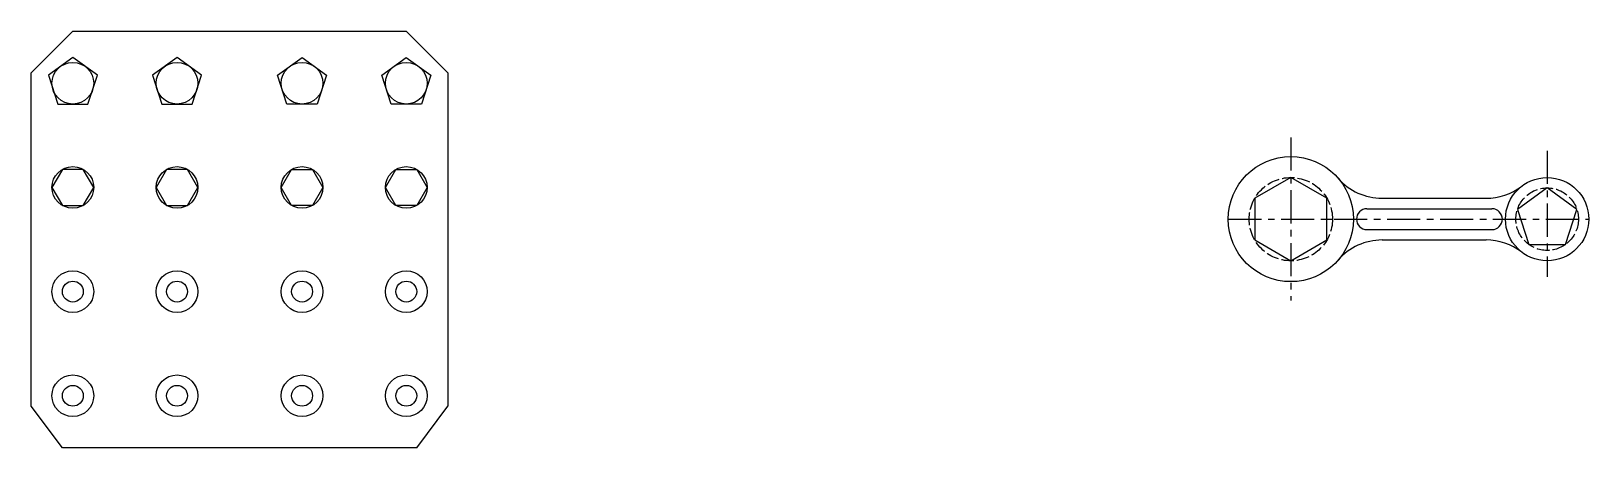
# Model space of a CAD drawing. Header units: millimetres. Extents: x 1568 to 31342, y 459 to 4403.
# Drawn here: x 8011 to 8759, y 3785 to 3985 of the extents above; entities that cross this region are included whole.
import ezdxf

# ---------------------------------------------------------------- set-up
doc = ezdxf.new("R2010")
doc.units = ezdxf.units.MM
doc.header["$LTSCALE"] = 0.5
doc.linetypes.add('ACAD_ISO02W100', pattern=[15, 12, -3])
doc.linetypes.add('CENTER', pattern=[50.8, 31.75, -6.35, 6.35, -6.35])
doc.layers.add('mid ponit', color=80, linetype='CENTER')

msp = doc.modelspace()

# ---------------------------------------------------------------- linework, layer by layer
for p, q in [((8011.42, 3964.733), (8031.42, 3984.733)), ((8031.42, 3984.733), (8191.42, 3984.733)), ((8191.42, 3984.733), (8211.42, 3964.733)), ((8011.42, 3804.733), (8011.42, 3964.733)), ((8211.42, 3964.733), (8211.42, 3804.733)), ((8659.679, 3904.496), (8709.536, 3904.496)), ((8633.182, 3894.496), (8635.861, 3894.496)), ((8652.361, 3899.496), (8712.361, 3899.496)), ((8652.361, 3889.496), (8712.361, 3889.496)), ((8659.679, 3884.496), (8709.536, 3884.496)), ((8026.42, 3784.733), (8011.42, 3804.733)), ((8196.42, 3784.733), (8211.42, 3804.733)), ((8196.42, 3784.733), (8026.42, 3784.733))]:
    msp.add_line(p, q)
for points in [[(8031.42, 3972.094), (8019.664, 3963.553), (8024.155, 3949.733), (8038.686, 3949.733), (8043.176, 3963.553)], [(8081.42, 3972.094), (8069.664, 3963.553), (8074.155, 3949.733), (8088.686, 3949.733), (8093.176, 3963.553)], [(8141.42, 3972.094), (8153.176, 3963.553), (8148.686, 3949.733), (8134.155, 3949.733), (8129.664, 3963.553)], [(8191.42, 3972.094), (8203.176, 3963.553), (8198.686, 3949.733), (8184.155, 3949.733), (8179.664, 3963.553)], [(8026.42, 3918.394), (8021.42, 3909.733), (8026.42, 3901.073), (8036.42, 3901.073), (8041.42, 3909.733), (8036.42, 3918.394)], [(8076.42, 3918.394), (8071.42, 3909.733), (8076.42, 3901.073), (8086.42, 3901.073), (8091.42, 3909.733), (8086.42, 3918.394)], [(8146.42, 3918.394), (8151.42, 3909.733), (8146.42, 3901.073), (8136.42, 3901.073), (8131.42, 3909.733), (8136.42, 3918.394)], [(8196.42, 3918.394), (8201.42, 3909.733), (8196.42, 3901.073), (8186.42, 3901.073), (8181.42, 3909.733), (8186.42, 3918.394)], [(8615.861, 3914.496), (8598.541, 3904.496), (8598.541, 3884.496), (8615.861, 3874.496), (8633.182, 3884.496), (8633.182, 3904.496)], [(8738.861, 3909.496), (8724.595, 3899.131), (8730.045, 3882.361), (8747.678, 3882.361), (8753.127, 3899.131)]]:
    msp.add_lwpolyline(points, close=True)
for centre, radius in [((8031.42, 3959.733), 10), ((8081.42, 3959.733), 10), ((8141.42, 3959.733), 10), ((8191.42, 3959.733), 10), ((8615.861, 3894.496), 30), ((8031.42, 3909.733), 10), ((8081.42, 3909.733), 10), ((8141.42, 3909.733), 10), ((8191.42, 3909.733), 10), ((8738.861, 3894.496), 20), ((8031.42, 3859.733), 10), ((8031.42, 3859.733), 5), ((8081.42, 3859.733), 10), ((8081.42, 3859.733), 5), ((8141.42, 3859.733), 10), ((8141.42, 3859.733), 5), ((8191.42, 3859.733), 10), ((8191.42, 3859.733), 5), ((8031.42, 3809.733), 10), ((8081.42, 3809.733), 10), ((8141.42, 3809.733), 10), ((8191.42, 3809.733), 10), ((8031.42, 3809.733), 5), ((8081.42, 3809.733), 5), ((8141.42, 3809.733), 5), ((8191.42, 3809.733), 5)]:
    msp.add_circle(centre, radius)
at = {"linetype": 'ACAD_ISO02W100'}
for centre, radius in [((8615.861, 3894.496), 20), ((8738.861, 3894.496), 15)]:
    msp.add_circle(centre, radius, dxfattribs=at)
for centre, radius, start, end in [((8659.679, 3932.496), 28, 220.932725, 270), ((8709.536, 3932.496), 28, 270, 307.658462), ((8652.361, 3894.496), 5, 90, 270), ((8712.361, 3894.496), 5, 270, 90), ((8659.679, 3856.496), 28, 90, 139.067275), ((8709.536, 3856.496), 28, 52.341538, 90)]:
    msp.add_arc(centre, radius, start, end)
at = {"layer": 'mid ponit'}
for p, q in [((8615.861, 3933.763), (8615.861, 3855.439)), ((8738.861, 3927.332), (8738.861, 3866.874)), ((8585.861, 3894.496), (8758.861, 3894.496))]:
    msp.add_line(p, q, dxfattribs=at)

doc.saveas('drawing.dxf')
